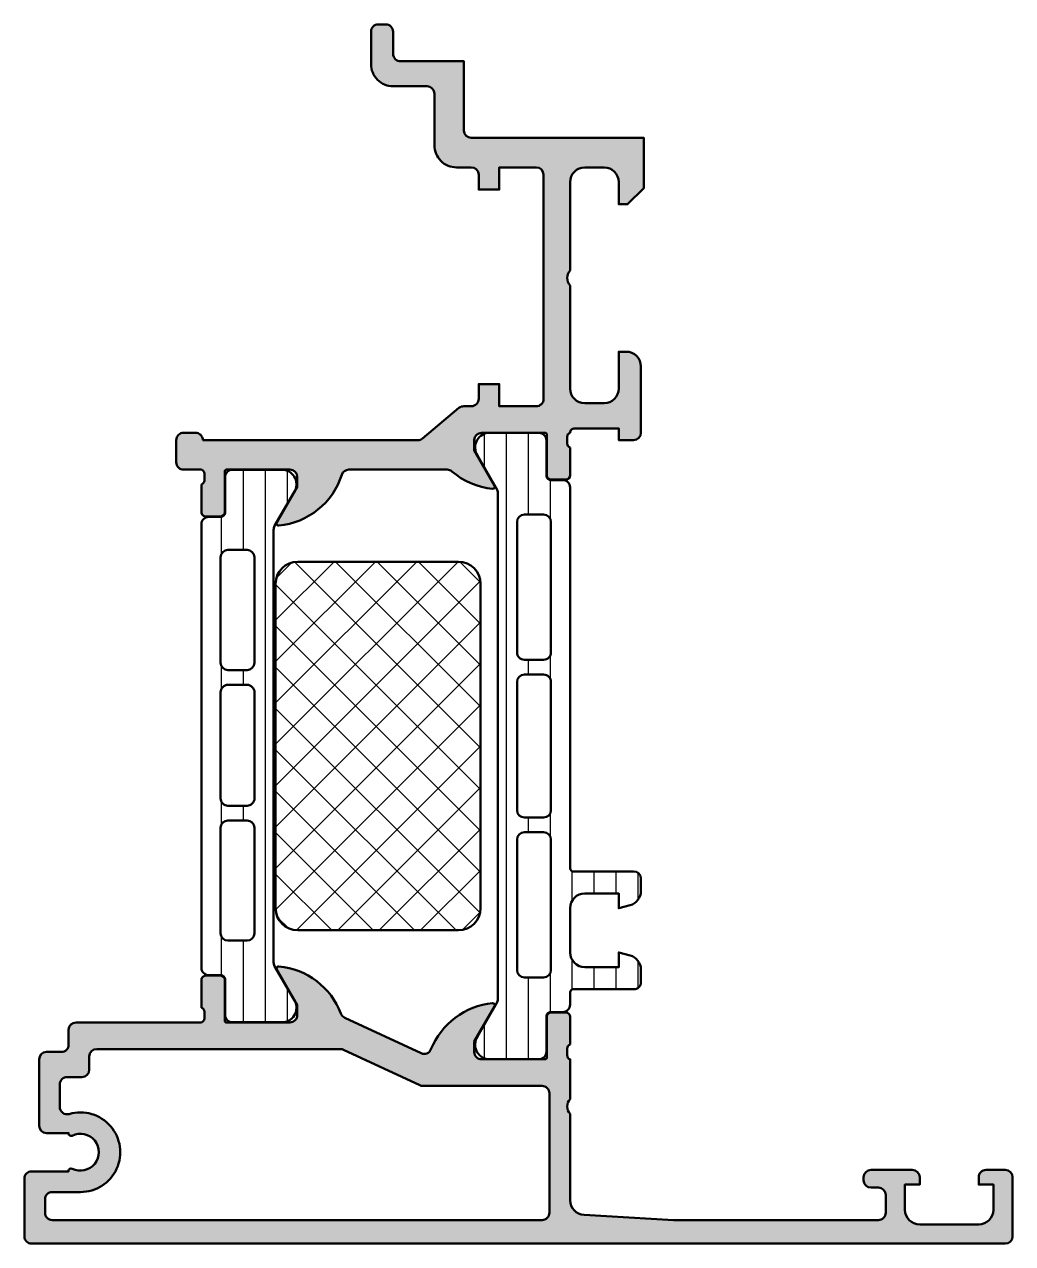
# Model space of a CAD drawing. Extents: x 0 to 67, y 0 to 82.7.
import ezdxf

# ---------------------------------------------------------------- set-up
doc = ezdxf.new("R2010")
doc.units = 0
for name, color, linetype, lineweight in [('0S-Alu contour', 7, 'Continuous', 50), ('0S-Alu hatch', 252, 'Continuous', 25), ('0S-Plastic contour', 254, 'Continuous', 50), ('0S-Plastic hatch', 253, 'Continuous', 25), ('0S-PT contour', 91, 'Continuous', 50), ('0S-PT hatch', 103, 'Continuous', 25)]:
    doc.layers.add(name, color=color, linetype=linetype, lineweight=lineweight)
pattern_1 = [(90, (0, 0), (-1.4859, 0), [])]

# ---------------------------------------------------------------- blocks, each defined once
blk = doc.blocks.new('357410__69F29B72_6707_44F7_B56D_9465101F1DC2_')
at = {"layer": '0S-Alu hatch'}
h = blk.add_hatch(color=256, dxfattribs=at)
edge = h.paths.add_edge_path()
edge.add_arc((1.499999999999549, 12.49885488013193), 0.4999999999997762, 90.0000000000259, 180)
edge.add_line((0.9999999999997735, 12.49885488013193), (1.000000000000454, 7.999999999999529))
edge.add_arc((1.499999999999771, 7.99999999999919), 0.499999999999317, 180, 269.9999999999481)
edge.add_line((1.499999999999318, 7.499999999999873), (2.999620259335415, 7.499999999999416))
edge.add_line((2.999620259335415, 7.499999999999416), (2.999620259335186, 7.46421836450143))
edge.add_arc((3.164084523805417, 7.464218364501323), 0.1644642644702308, 180, 296.6479838913181)
edge.add_ellipse((3.798482728659506, 6.200000000000314), major_axis=(-1.250000000000136, 0), ratio=1, start_angle=63.352016108747705, end_angle=296.6479838912639, ccw=False)
edge.add_arc((3.164084523805594, 4.935781635498766), 0.1644642644706334, 63.3520161087329, 180)
edge.add_line((2.99962025933496, 4.935781635498766), (2.999620259334731, 4.900000017331747))
edge.add_line((2.999620259334731, 4.900000017331747), (0.5000228205135491, 4.900114101528616))
edge.add_arc((0.4999999999995341, 4.400114102049857), 0.4999999999995342, 89.99738496172033, 180)
edge.add_line((-1e-16, 4.400114102049857), (0, 0.5000228205134221))
edge.add_arc((0.4999999994796668, 0.5000000000004283), 0.5000000000004425, 179.9973849618429, 270.0000000000638)
edge.add_line((0.4999999994802236, -1.42e-14), (66.50000000000041, -4.832e-13))
edge.add_arc((66.50000000000036, 0.4999999999993775), 0.4999999999998607, 270.0000000000065, 360)
edge.add_line((67.00000000000021, 0.4999999999993775), (66.99999999999955, 4.499999999999744))
edge.add_arc((66.5, 4.500000000000198), 0.4999999999995453, 0, 89.99999999992184)
edge.add_line((66.50000000000068, 4.999999999999744), (65.19999999999959, 4.999999999999744))
edge.add_arc((65.19999999999948, 4.500000000000099), 0.4999999999996448, 89.99999999998697, 180)
edge.add_line((64.69999999999983, 4.500000000000099), (64.69999999999959, 3.999999999999744))
edge.add_line((64.69999999999959, 3.999999999999744), (65.69999999999959, 3.999999999999743))
edge.add_line((65.69999999999959, 3.999999999999743), (65.69999999999958, 2.29999999999994))
edge.add_ellipse((64.69999999999963, 2.299999999999744), major_axis=(-0.999999999999943, 0), ratio=1, start_angle=90.00000000001222, end_angle=180, ccw=False)
edge.add_line((64.69999999999985, 1.299999999999807), (60.69999999999915, 1.299999999999698))
edge.add_ellipse((60.69999999999983, 2.299999999999244), major_axis=(-0.9999999999995461, 0), ratio=1, start_angle=0, end_angle=89.99999999996089, ccw=False)
edge.add_line((59.70000000000029, 2.299999999999247), (59.70000000000005, 3.999999999999532))
edge.add_line((59.70000000000005, 3.999999999999532), (60.6999999999996, 3.99999999999963))
edge.add_line((60.6999999999996, 3.99999999999963), (60.6999999999996, 4.49999999999963))
edge.add_arc((60.19999999999971, 4.499999999999849), 0.4999999999998935, 0, 89.99999999998779)
edge.add_line((60.19999999999981, 4.999999999999742), (57.39999999999987, 4.999999999999744))
edge.add_arc((57.40000000000008, 4.499999999999753), 0.4999999999999903, 90.00000000002362, 180)
edge.add_line((56.90000000000008, 4.499999999999753), (56.89999999999987, 4.299999999999923))
edge.add_arc((57.40000000000003, 4.299999999999855), 0.5000000000001564, 180, 269.9999999999796)
edge.add_line((57.39999999999986, 3.799999999999698), (57.89999999999963, 3.799999999999699))
edge.add_ellipse((57.89999999999942, 3.299999999999034), major_axis=(-0.5000000000006648, 0), ratio=1, start_angle=180, end_angle=269.99999999997556, ccw=False)
edge.add_line((58.40000000000008, 3.299999999999029), (58.39999999999985, 2.099999999999305))
edge.add_ellipse((57.89999999999991, 2.099999999999828), major_axis=(-0.4999999999999432, 0), ratio=1, start_angle=89.99999999996578, end_angle=180, ccw=False)
edge.add_line((57.8999999999996, 1.599999999999883), (43.99999999999705, 1.599999999999781))
edge.add_line((43.99999999999705, 1.599999999999781), (37.94295020946173, 1.946117130887486))
edge.add_ellipse((38.00000000000016, 2.944488465311615), major_axis=(-1.000000000000146, 0), ratio=1, start_angle=0, end_angle=86.72951207682178, ccw=False)
edge.add_line((37.00000000000001, 2.944488465311611), (37, 8.79999999961901))
edge.add_ellipse((37.52500000039982, 9.299999999999752), major_axis=(-0.7250000005521066, 0), ratio=1, start_angle=-43.60281897267538, end_angle=43.602818972701414, ccw=False)
edge.add_line((36.99999999999977, 9.800000000380257), (36.99999999999977, 12.49999999999906))
edge.add_ellipse((37.07896834824692, 12.76796818220607), major_axis=(-0.2793616772218706, 0), ratio=1, start_angle=-1.1645893740699762, end_angle=73.5801235805103, ccw=False)
edge.add_line((36.79966437719669, 12.77364607404976), (36.79966437719599, 13.22724007405143))
edge.add_ellipse((37.07853247283917, 13.232900733528), major_axis=(-0.2789255417371477, 0), ratio=1, start_angle=-73.57540544472249, end_angle=1.162870072786177, ccw=False)
edge.add_line((36.99966537719637, 13.50044407405104), (36.99966537719568, 15.3804550740592))
edge.add_arc((36.69966537719584, 15.38045507405989), 0.2999999999998337, 0, 89.99999999989144)
edge.add_line((36.69966537719641, 15.68045507405972), (35.71969105815378, 15.68045507405961))
edge.add_arc((35.71969105815321, 15.38045507405976), 0.2999999999998515, 89.99999999989144, 180)
edge.add_line((35.41969105815336, 15.38045507405976), (35.41969105815314, 12.62045707405943))
edge.add_ellipse((35.29969105724364, 12.62045707405956), major_axis=(-0.1200000009094992, 0), ratio=1, start_angle=88.05338239233407, end_angle=180, ccw=False)
edge.add_line((35.29561485512317, 12.50052632406377), (30.99999999999977, 12.49999999999909))
edge.add_ellipse((30.99999999999976, 12.99999999999909), major_axis=(-0.5, 0), ratio=1, start_angle=0, end_angle=90.0000000000004, ccw=False)
edge.add_line((30.49999999999977, 12.99999999999909), (30.49999999999977, 13.6999999999991))
edge.add_line((30.49999999999977, 13.6999999999991), (31.88149545762215, 16.09282032302664))
edge.add_arc((31.76188021535149, 16.16188021535078), 0.1381197846482828, 330.0000000000019, 457.702437494094)
edge.add_arc((32.2095420388012, 11.32006509418352), 5.000465915440444, 95.34922800961911, 158.1878454940753)
edge.add_ellipse((27.10287083966966, 13.36384457125108), major_axis=(-0.499999999999996, 0), ratio=1, start_angle=64.99999999999778, end_angle=158.1878454940761, ccw=False)
edge.add_line((26.89156170879929, 12.91069067773277), (21.72007566707026, 15.32219422303301))
edge.add_ellipse((21.93138479794065, 15.77534811655134), major_axis=(-0.5000000000000233, 0), ratio=1, start_angle=20.819289221719828, end_angle=64.9999999999971, ccw=False)
edge.add_arc((16.79050139666486, 13.82052898054743), 4.999999999999972, 20.81928922171844, 84.6507719903807)
edge.add_arc((17.23811978464874, 18.66188021535146), 0.1381197846482985, 82.29756250590837, 209.9999999999924)
edge.add_line((17.11850454237807, 18.59282032302732), (18.50000000000045, 16.19999999999978))
edge.add_line((18.50000000000045, 16.19999999999978), (18.50000000000045, 15.49999999999977))
edge.add_ellipse((18.00000000000046, 15.49999999999976), major_axis=(-0.4999999999999929, 0), ratio=1, start_angle=89.9999999999996, end_angle=180, ccw=False)
edge.add_line((18.00000000000045, 14.99999999999977), (13.70119006412938, 15.00000615864176))
edge.add_ellipse((13.69997431904355, 15.11999999999934), major_axis=(-0.1199999999994153, 0), ratio=1, start_angle=0, end_angle=90.58048545044471, ccw=False)
edge.add_line((13.57997431904414, 15.11999999999934), (13.57997431904254, 17.87999800000021))
edge.add_arc((13.27997431904338, 17.87999800000089), 0.299999999999164, 0, 89.99999999989178)
edge.add_line((13.27997431904395, 18.17999800000005), (12.30000000000063, 18.17999799999971))
edge.add_arc((12.3000000000004, 17.87999799999976), 0.2999999999999545, 89.99999999995693, 180)
edge.add_line((12.00000000000045, 17.87999799999976), (11.99999999999999, 15.9999869999916))
edge.add_ellipse((11.92113290435717, 15.73244365946828), major_axis=(-0.2789255417374166, 0), ratio=1, start_angle=178.8371299271536, end_angle=253.575405444735, ccw=False)
edge.add_line((12.20000100000061, 15.72678299999141), (12.2000010000006, 15.27318899999043))
edge.add_ellipse((11.92116355345789, 15.26752059199266), major_axis=(-0.2788950563270881, 0), ratio=1, start_angle=106.4198764194081, end_angle=181.1645893739749, ccw=False)
edge.add_line((12.00000000000044, 14.99999999999975), (3.499999999999769, 14.99999999999964))
edge.add_arc((3.499999999999827, 14.49999999999981), 0.4999999999998295, 90.00000000000674, 180)
edge.add_line((2.999999999999998, 14.49999999999981), (2.999999999999546, 13.49885488013159))
edge.add_ellipse((2.499999999999711, 13.49885488013176), major_axis=(-0.4999999999998348, 0), ratio=1, start_angle=89.9999999999547, end_angle=180, ccw=False)
edge.add_line((2.499999999999316, 12.99885488013192), (1.499999999999323, 12.9988548801317))
edge = h.paths.add_edge_path()
edge.add_arc((3.900000000286921, 11.79885483518672), 0.4999999999996962, 269.9999974225636, 359.9980588020262)
edge.add_line((4.399999999999649, 11.79883789503868), (4.400030532214473, 12.70001694014851))
edge.add_ellipse((4.900030531927073, 12.7), major_axis=(-0.4999999999995684, 0), ratio=1, start_angle=270.00000000002615, end_angle=359.99805880202615, ccw=False)
edge.add_line((4.900030531926844, 13.19999999999957), (21.42788536740385, 13.19999999999979))
edge.add_ellipse((21.42788536740385, 12.69999999999981), major_axis=(-0.4999999999999786, 0), ratio=1, start_angle=244.99999999999602, end_angle=269.9999999999996, ccw=False)
edge.add_line((21.63919449827422, 13.1531538935181), (26.79953820045112, 10.74684610648078))
edge.add_arc((27.01084733132149, 11.19999999999911), 0.5000000000000036, 244.9999999999982, 270.0000000000008)
edge.add_line((27.01084733132149, 10.6999999999991), (35.10000000000011, 10.69999999999907))
edge.add_ellipse((35.10000000000012, 10.19999999999906), major_axis=(-0.5, 0), ratio=1, start_angle=180, end_angle=270.00000000000165, ccw=False)
edge.add_line((35.60000000000012, 10.19999999999906), (35.5999999999999, 2.099999999999525))
edge.add_ellipse((35.10000000000001, 2.099999999999652), major_axis=(-0.499999999999885, 0), ratio=1, start_angle=89.99999999998698, end_angle=180, ccw=False)
edge.add_line((35.0999999999999, 1.599999999999767), (1.90000000000009, 1.599999999999781))
edge.add_ellipse((1.899999999999749, 2.099999999999667), major_axis=(-0.4999999999998864, 0), ratio=1, start_angle=0, end_angle=90.00000000003911, ccw=False)
edge.add_line((1.399999999999863, 2.099999999999667), (1.399999999999423, 2.999999999999722))
edge.add_ellipse((1.899999999999601, 2.999999999999722), major_axis=(-0.5000000000001777, 0), ratio=1, start_angle=269.9999999999959, end_angle=360, ccw=False)
edge.add_line((1.899999999999636, 3.4999999999999), (3.798482728659336, 3.499999999999872))
edge.add_arc((3.798482728659281, 6.200000000014792), 2.70000000001492, 270.0000000000012, 466.3065154694726)
edge.add_ellipse((2.900000000003705, 9.271274781995494), major_axis=(-0.5000000000042966, 0), ratio=1, start_angle=0, end_angle=106.3065154694747, ccw=False)
edge.add_line((2.399999999999409, 9.271274781995494), (2.400000000000091, 10.79885488014687))
edge.add_ellipse((2.899999999999772, 10.79885488014687), major_axis=(-0.4999999999996808, 0), ratio=1, start_angle=269.99999742256654, end_angle=360, ccw=False)
edge.add_line((2.900000022492122, 11.29885488014655), (3.899999977794545, 11.29885483518702))
at = {"layer": '0S-Alu contour', "color": 7}
for points in [[(17.11850454237807, 18.59282032302732), (18.50000000000045, 16.19999999999978), (18.50000000000045, 15.49999999999977)], [(12.00000000000045, 17.87999799999976), (11.99999999999999, 15.9999869999916)], [(13.27997431904395, 18.17999800000005), (12.30000000000063, 18.17999799999971)], [(13.57997431904414, 15.11999999999934), (13.57997431904254, 17.87999800000021)], [(12.20000100000061, 15.72678299999141), (12.2000010000006, 15.27318899999043)], [(30.49999999999977, 12.99999999999909), (30.49999999999977, 13.6999999999991), (31.88149545762215, 16.09282032302664)], [(12.00000000000044, 14.99999999999975), (3.499999999999769, 14.99999999999964)], [(18.00000000000045, 14.99999999999977), (13.70119006412938, 15.00000615864176)], [(26.89156170879929, 12.91069067773277), (21.72007566707026, 15.32219422303301)], [(35.41969105815336, 15.38045507405976), (35.41969105815314, 12.62045707405943)], [(36.69966537719641, 15.68045507405972), (35.71969105815378, 15.68045507405961)], [(36.99966537719637, 13.50044407405104), (36.99966537719568, 15.3804550740592)], [(2.999999999999998, 14.49999999999981), (2.999999999999546, 13.49885488013159)], [(0.9999999999997735, 12.49885488013193), (1.000000000000454, 7.999999999999529)], [(2.499999999999316, 12.99885488013192), (1.499999999999323, 12.9988548801317)], [(4.399999999999649, 11.79883789503868), (4.400030532214473, 12.70001694014851)], [(4.900030531926844, 13.19999999999957), (21.42788536740385, 13.19999999999979)], [(21.63919449827422, 13.1531538935181), (26.79953820045112, 10.74684610648078)], [(35.29561485512317, 12.50052632406377), (30.99999999999977, 12.49999999999909)], [(36.79966437719669, 12.77364607404976), (36.79966437719599, 13.22724007405143)], [(36.99999999999977, 9.800000000380257), (36.99999999999977, 12.49999999999906)], [(2.399999999999409, 9.271274781995494), (2.400000000000091, 10.79885488014687)], [(2.900000022492122, 11.29885488014655), (3.899999977794545, 11.29885483518702)], [(27.01084733132149, 10.6999999999991), (35.10000000000011, 10.69999999999907)], [(35.60000000000012, 10.19999999999906), (35.5999999999999, 2.099999999999525)], [(37.00000000000001, 2.944488465311611), (37, 8.79999999961901)], [(1.499999999999318, 7.499999999999873), (2.999620259335415, 7.499999999999416), (2.999620259335186, 7.46421836450143)], [(60.19999999999981, 4.999999999999742), (57.39999999999987, 4.999999999999744)], [(66.50000000000068, 4.999999999999744), (65.19999999999959, 4.999999999999744)], [(-1e-16, 4.400114102049857), (0, 0.5000228205134221)], [(2.99962025933496, 4.935781635498766), (2.999620259334731, 4.900000017331747), (0.5000228205135491, 4.900114101528616)], [(56.90000000000008, 4.499999999999753), (56.89999999999987, 4.299999999999923)], [(59.70000000000029, 2.299999999999247), (59.70000000000005, 3.999999999999532), (60.6999999999996, 3.99999999999963), (60.6999999999996, 4.49999999999963)], [(64.69999999999983, 4.500000000000099), (64.69999999999959, 3.999999999999744), (65.69999999999959, 3.999999999999743), (65.69999999999958, 2.29999999999994)], [(67.00000000000021, 0.4999999999993775), (66.99999999999955, 4.499999999999744)], [(1.899999999999636, 3.4999999999999), (3.798482728659336, 3.499999999999872)], [(57.39999999999986, 3.799999999999698), (57.89999999999963, 3.799999999999699)], [(1.399999999999863, 2.099999999999667), (1.399999999999423, 2.999999999999722)], [(58.40000000000008, 3.299999999999029), (58.39999999999985, 2.099999999999305)], [(57.8999999999996, 1.599999999999883), (43.99999999999705, 1.599999999999781), (37.94295020946173, 1.946117130887486)], [(35.0999999999999, 1.599999999999767), (1.90000000000009, 1.599999999999781)], [(64.69999999999985, 1.299999999999807), (60.69999999999915, 1.299999999999698)], [(0.4999999994802236, -1.42e-14), (66.50000000000041, -4.832e-13)]]:
    blk.add_lwpolyline(points, dxfattribs=at)
for centre, radius, start, end in [((17.23811978464874, 18.66188021535146), 0.1381197846482985, 82.29756250590837, 209.9999999999924), ((16.79050139666486, 13.82052898054743), 4.999999999999972, 20.81928922171844, 84.6507719903807), ((12.3000000000004, 17.87999799999976), 0.2999999999999545, 89.99999999995693, 180), ((13.27997431904338, 17.87999800000089), 0.299999999999164, 0, 89.99999999989178), ((32.2095420388012, 11.32006509418352), 5.000465915440444, 95.34922800961911, 158.1878454940753), ((31.76188021535149, 16.16188021535078), 0.1381197846482828, 330.0000000000019, 97.70243749409408), ((3.499999999999827, 14.49999999999981), 0.4999999999998295, 90.00000000000674, 180), ((35.71969105815321, 15.38045507405976), 0.2999999999998515, 89.99999999989144, 180), ((36.69966537719584, 15.38045507405989), 0.2999999999998337, 0, 89.99999999989144), ((1.499999999999549, 12.49885488013193), 0.4999999999997762, 90.0000000000259, 180), ((3.900000000286921, 11.79885483518672), 0.4999999999996962, 269.9999974225636, 359.9980588020262), ((27.01084733132149, 11.19999999999911), 0.5000000000000036, 244.9999999999982, 270.0000000000008), ((3.798482728659281, 6.200000000014792), 2.70000000001492, 270.0000000000012, 106.3065154694727), ((1.499999999999771, 7.99999999999919), 0.499999999999317, 180, 269.9999999999481), ((3.164084523805417, 7.464218364501323), 0.1644642644702308, 180, 296.6479838913181), ((3.164084523805594, 4.935781635498766), 0.1644642644706334, 63.3520161087329, 180), ((57.40000000000008, 4.499999999999753), 0.4999999999999903, 90.00000000002362, 180), ((60.19999999999971, 4.499999999999849), 0.4999999999998935, 0, 89.99999999998779), ((65.19999999999948, 4.500000000000099), 0.4999999999996448, 89.99999999998697, 180), ((66.5, 4.500000000000198), 0.4999999999995453, 0, 89.99999999992184), ((0.4999999999995341, 4.400114102049857), 0.4999999999995342, 89.99738496172033, 180), ((57.40000000000003, 4.299999999999855), 0.5000000000001564, 180, 269.9999999999796), ((0.4999999994796668, 0.5000000000004283), 0.5000000000004425, 179.9973849618429, 270.0000000000638), ((66.50000000000036, 0.4999999999993775), 0.4999999999998607, 270.0000000000065, 0)]:
    blk.add_arc(centre, radius, start, end, dxfattribs=at)
at = {"layer": '0S-Alu contour', "color": 7, "extrusion": (0, 0, -1)}
for centre, radius, start, end in [((-11.92113290435717, 15.73244365946828), 0.2789255417374166, 106.424594555265, 181.1628700728464), ((-11.92116355345789, 15.26752059199266), 0.2788950563270881, 178.8354106260251, 253.5801235805919), ((-13.69997431904355, 15.11999999999934), 0.1199999999994153, 269.4195145495553, 0), ((-18.00000000000046, 15.49999999999976), 0.4999999999999929, 180, 270.0000000000004), ((-21.93138479794065, 15.77534811655134), 0.5000000000000233, 295.0000000000029, 339.1807107782802), ((-2.499999999999711, 13.49885488013176), 0.4999999999998348, 180, 270.0000000000454), ((-37.07853247283917, 13.232900733528), 0.2789255417371477, 358.8371299272138, 73.57540544472253), ((-4.900030531927073, 12.7), 0.4999999999995684, 0.0019411979738599, 89.99999999997382), ((-21.42788536740385, 12.69999999999981), 0.4999999999999786, 90.0000000000004, 115.000000000004), ((-27.10287083966966, 13.36384457125108), 0.499999999999996, 201.8121545059239, 295.0000000000022), ((-30.99999999999976, 12.99999999999909), 0.5, 269.9999999999996, 0), ((-35.29969105724364, 12.62045707405956), 0.1200000009094992, 180, 271.9466176076659), ((-37.07896834824692, 12.76796818220607), 0.2793616772218706, 286.4198764194897, 1.164589374070008), ((-2.899999999999772, 10.79885488014687), 0.4999999999996808, 0, 90.00000257743346), ((-35.10000000000012, 10.19999999999906), 0.5, 89.99999999999837, 180), ((-2.900000000003705, 9.271274781995494), 0.5000000000042966, 253.6934845305253, 0), ((-37.52500000039982, 9.299999999999752), 0.7250000005521066, 316.3971810272986, 43.60281897267536), ((-3.798482728659506, 6.200000000000314), 1.250000000000136, 63.35201610873609, 296.6479838912523), ((-1.899999999999601, 2.999999999999722), 0.5000000000001777, 0, 90.00000000000406), ((-57.89999999999942, 3.299999999999034), 0.5000000000006648, 90.00000000002441, 180), ((-38.00000000000016, 2.944488465311615), 1.000000000000146, 273.2704879231782, 0), ((-1.899999999999749, 2.099999999999667), 0.4999999999998864, 269.9999999999609, 0), ((-35.10000000000001, 2.099999999999652), 0.499999999999885, 180, 270.000000000013), ((-57.89999999999991, 2.099999999999828), 0.4999999999999432, 180, 270.0000000000342), ((-60.69999999999983, 2.299999999999244), 0.9999999999995461, 270.0000000000391, 0), ((-64.69999999999963, 2.299999999999744), 0.999999999999943, 180, 269.9999999999878)]:
    blk.add_arc(centre, radius, start, end, dxfattribs=at)
blk = doc.blocks.new('358950__7DC66656_68AD_493C_BCF0_E142B38CA805_')
at = {"layer": '0S-PT hatch'}
h = blk.add_hatch(dxfattribs=at)
h.set_pattern_fill('ANSI37', color=256, scale=0.625, angle=90, style=0)
h.set_pattern_definition([(135, (0, 0), (-1.403165018917055, -1.403165018917055), []), (225, (0, 0), (1.403165018917055, -1.403165018917055), [])])
edge = h.paths.add_edge_path()
edge.add_line((30.92906487076001, 44.75123414928167), (30.92906487076001, 22.75123414928167))
edge.add_ellipse((29.42905992688018, 22.75123909316152), major_axis=(-1.50000494388798, 0), ratio=1, start_angle=90.0001888416769, end_angle=179.9998111576984, ccw=False)
edge.add_line((29.42906487076001, 21.25123414928169), (18.52903244583325, 21.25123414928167))
edge.add_ellipse((18.52903612642103, 22.75123782986896), major_axis=(-1.500003680591806, 0), ratio=1, start_angle=0.00014059036482194642, end_angle=89.99985941224782, ccw=False)
edge.add_line((17.02903244583374, 22.75123414928066), (17.02903244583374, 44.75123414928167))
edge.add_ellipse((18.52903296323207, 44.75123363188336), major_axis=(-1.500000517398416, 0), ratio=1, start_angle=270.00001976317236, end_angle=359.999980233711, ccw=False)
edge.add_line((18.52903244583325, 46.25123414928168), (29.42906487076001, 46.25123414928167))
edge.add_ellipse((29.42906309026945, 44.7512323687911), major_axis=(-1.50000178049162, 0), ratio=1, start_angle=180.0000680184912, end_angle=269.9999319903509, ccw=False)
at = {"layer": '0S-PT contour', "color": 7}
for points in [[(18.52903244583325, 46.25123414928168), (29.42906487076001, 46.25123414928167)], [(17.02903244583374, 22.75123414928066), (17.02903244583374, 44.75123414928167)], [(30.92906487076001, 44.75123414928167), (30.92906487076001, 22.75123414928167)], [(29.42906487076001, 21.25123414928169), (18.52903244583325, 21.25123414928167)]]:
    blk.add_lwpolyline(points, dxfattribs=at)
at = {"layer": '0S-PT contour', "color": 7, "extrusion": (0, 0, -1)}
for centre, radius, start, end in [((-18.52903296323207, 44.75123363188336), 1.500000517398416, 1.97662889618e-05, 89.99998023682765), ((-29.42906309026945, 44.7512323687911), 1.50000178049162, 90.00006800964913, 179.9999319815088), ((-18.52903612642103, 22.75123782986896), 1.500003680591806, 270.0001405877522, 359.9998594096352), ((-29.42905992688018, 22.75123909316152), 1.50000494388798, 180.0001888423017, 269.9998111583231)]:
    blk.add_arc(centre, radius, start, end, dxfattribs=at)
blk = doc.blocks.new('284027__0E7C1AA2_9661_4B31_A3AD_25A3E8AFE642___9018FBB4_DCEC_4E87_9295_8E8C757F0D72_')
at = {"layer": '0S-Plastic hatch'}
h = blk.add_hatch(dxfattribs=at)
h.set_pattern_fill('ANSI31', color=256, scale=0.4680000000000001, angle=45, style=0)
h.set_pattern_definition(pattern_1)
edge = h.paths.add_edge_path()
edge.add_line((37.00000000023794, 51.2926084099033), (37.000022921558, 25.45125658823295))
edge.add_arc((37.20416178718004, 25.455375387072), 0.2041804127758777, 181.1558689437332, 269.5149389343144)
edge.add_line((37.20243323428489, 25.25120229122875), (41.30243323427305, 25.25120229122875))
edge.add_ellipse((41.30243323427304, 24.75120229122881), major_axis=(-0.4999999999999467, 0), ratio=1, start_angle=180, end_angle=269.9999999999992, ccw=False)
edge.add_line((41.80243323427299, 24.7512022912288), (41.80243323427299, 23.92045306784116))
edge.add_ellipse((40.80243323427291, 23.92045306784117), major_axis=(-1.000000000000078, 0), ratio=1, start_angle=104.999999999066, end_angle=180, ccw=False)
edge.add_line((41.0612522793597, 22.95452724154781), (40.30243323427304, 22.75120229122875))
edge.add_line((40.30243323427304, 22.75120229122875), (40.30243323427305, 23.75120229122876))
edge.add_line((40.30243323427305, 23.75120229122876), (38.00243323428464, 23.75120229122875))
edge.add_arc((38.00414226812572, 22.74707631855116), 1.004127427074075, 90.09751797508503, 179.7701403215033)
edge.add_line((37.00002292155801, 22.75110467439849), (37.00002292155801, 19.75122632025476))
edge.add_arc((38.00414248000591, 19.75532877543039), 1.00412793895802, 180.2340877213064, 269.9024699847437)
edge.add_line((38.00243323428583, 18.75120229122875), (40.30243323427304, 18.75120229122875))
edge.add_line((40.30243323427304, 18.75120229122875), (40.30243323427316, 19.75120229122869))
edge.add_line((40.30243323427316, 19.75120229122869), (41.06125227939551, 19.54787734086997))
edge.add_ellipse((40.80243323427313, 18.58195151458678), major_axis=(-0.9999999999994615, 0), ratio=1, start_angle=180, end_angle=254.9999999988138, ccw=False)
edge.add_line((41.80243323427259, 18.58195151458678), (41.80243323427304, 17.75120229122903))
edge.add_ellipse((41.30243323427304, 17.75120229122874), major_axis=(-0.4999999999999929, 0), ratio=1, start_angle=89.9999999999992, end_angle=180, ccw=False)
edge.add_line((41.30243323427303, 17.25120229122875), (37.20243323428468, 17.25120229122875))
edge.add_arc((37.20243323428468, 17.05120229122876), 0.1999999999999886, 90, 180)
edge.add_line((37.0024332342847, 17.05120229122876), (37.00111268929475, 16.21013004610141))
edge.add_ellipse((36.50111536862897, 16.21010925689817), major_axis=(-0.4999973210979774, 0), ratio=1, start_angle=90.00202407690819, end_angle=180.0023822800019, ccw=False)
edge.add_line((36.50113303193751, 15.71011193611219), (35.69079973539075, 15.71008330962971))
edge.add_arc((35.6908103334327, 15.41008330981691), 0.2999999999999963, 90.00202407691583, 180.010000035117)
edge.add_line((35.39081033800199, 15.41003094975575), (35.39122921384228, 13.01007407425982))
edge.add_ellipse((34.89123323682727, 13.0100533243742), major_axis=(-0.4999959774455725, 0), ratio=1, start_angle=90.00208723675149, end_angle=180.0023777809109, ccw=False)
edge.add_line((34.89125145125752, 12.5100573472604), (31.41470721164118, 12.50993069970388))
edge.add_ellipse((31.5569820085554, 13.4997539283803), major_axis=(-0.9999960709244797, 0), ratio=1, start_angle=-32.724940801958894, end_angle=81.82046724598672, ccw=False)
edge.add_line((30.71570977789666, 14.04035838247486), (32.03409677568368, 16.3240629837299))
edge.add_arc((31.60107500404301, 16.57404727380665), 0.5000000000000047, 330.0020786985412, 360.0018117434856)
edge.add_line((32.10107500379304, 16.57406308425116), (32.09998869139983, 50.92833079431193))
edge.add_arc((31.59998869164975, 50.92831498386867), 0.5000000000000511, 0.0018117430833341, 30.00207189723085)
edge.add_line((32.0329923529018, 51.17833064206307), (30.71443992344542, 53.46193973131239))
edge.add_ellipse((31.55567298966563, 54.00260512706297), major_axis=(-0.9999960709244774, 0), ratio=1, start_angle=-81.81631665021479, end_angle=32.7290913977306, ccw=False)
edge.add_line((31.41332648878386, 54.99241804653367), (34.88987052002936, 54.99254469409655))
edge.add_ellipse((34.8898887344596, 54.49254871698273), major_axis=(-0.4999959774455875, 0), ratio=1, start_angle=179.9941505605964, end_angle=270.00208723674984, ccw=False)
edge.add_line((35.38988470929952, 54.492497671405), (35.3896396924517, 52.09260728859734))
edge.add_arc((35.68963969088823, 52.09257666045132), 0.299999999999995, 179.9941504549235, 270.0020240769159)
edge.add_line((35.68965028893018, 51.79257666063852), (36.49998501583147, 51.79260528718652))
edge.add_ellipse((36.50000267914014, 51.29260796640052), major_axis=(-0.4999973210979879, 0), ratio=1, start_angle=180.0000508192582, end_angle=270.0020240769237, ccw=False)
edge = h.paths.add_edge_path()
edge.add_line((35.70055130142633, 40.10119604774752), (35.70055130142633, 48.95118994053619))
edge.add_arc((35.2005512993387, 48.9511899405362), 0.5000000020876314, 0, 90)
edge.add_line((35.2005512993387, 49.45118994262383), (33.90053698081171, 49.45118994236242))
edge.add_arc((33.90053698091735, 48.95119358170581), 0.4999963606566098, 90.00000001210513, 180)
edge.add_line((33.40054062026073, 48.95119358170581), (33.40054062026074, 40.10119240650811))
edge.add_arc((33.90053698091725, 40.10119240650811), 0.4999963606565033, 180, 270.0000000000008)
edge.add_line((33.90053698091725, 39.60119604585162), (35.2005347265867, 39.60119604586487))
edge.add_arc((35.20055129926902, 40.10119604774752), 0.5000000021573078, 269.9981009105044, 360)
edge = h.paths.add_edge_path()
edge.add_line((33.40054062026359, 38.10119604656851), (33.4005406202636, 29.40118994304763))
edge.add_arc((33.90054062026359, 29.40118994304763), 0.4999999999999929, 180, 270)
edge.add_line((33.90054062026359, 28.90118994304764), (35.20055130141594, 28.90118994304764))
edge.add_arc((35.20055130141594, 29.40118994304764), 0.5, 270, 360)
edge.add_line((35.70055130141594, 29.40118994304764), (35.70055130141596, 38.10119604656332))
edge.add_arc((35.20055130141596, 38.10119604656332), 0.5000000000000071, 0, 90.00000000000081)
edge.add_line((35.20055130141595, 38.60119604656333), (33.90054062026361, 38.60119604656332))
edge.add_arc((33.90054062026361, 38.1011960465633), 0.5000000000000142, 90, 180)
edge = h.paths.add_edge_path()
edge.add_line((35.70055130141594, 18.55118078777944), (35.70055130141593, 27.40118994123468))
edge.add_arc((35.20055129932831, 27.40118994123469), 0.5000000020876172, 0, 89.9999999994154)
edge.add_line((35.20055129933342, 27.9011899433223), (33.90053698090692, 27.90118994306089))
edge.add_arc((33.90053698090692, 27.40119358240432), 0.4999963606565672, 90, 180)
edge.add_line((33.40054062025036, 27.40119358240432), (33.4005406202636, 18.55121130535237))
edge.add_arc((33.90055587905266, 18.55121130535237), 0.500015258789052, 180, 270)
edge.add_line((33.90055587905266, 18.05119604656332), (35.20056656020501, 18.05119604656331))
edge.add_arc((35.200566560205, 18.55118078777425), 0.4999847412109375, 270.0000000000008, 360)
at = {"layer": '0S-Alu contour', "color": 7}
for points in [[(33.40054062026073, 48.95119358170581), (33.40054062026074, 40.10119240650811)], [(35.2005512993387, 49.45118994262383), (33.90053698081171, 49.45118994236242)], [(35.70055130142633, 40.10119604774752), (35.70055130142633, 48.95118994053619)], [(33.90053698091725, 39.60119604585162), (35.2005347265867, 39.60119604586487)], [(33.40054062026359, 38.10119604656851), (33.4005406202636, 29.40118994304763)], [(35.20055130141595, 38.60119604656333), (33.90054062026361, 38.60119604656332)], [(35.70055130141594, 29.40118994304764), (35.70055130141596, 38.10119604656332)], [(33.90054062026359, 28.90118994304764), (35.20055130141594, 28.90118994304764)], [(33.40054062025036, 27.40119358240432), (33.4005406202636, 18.55121130535237)], [(35.20055129933342, 27.9011899433223), (33.90053698090692, 27.90118994306089)], [(35.70055130141594, 18.55118078777944), (35.70055130141593, 27.40118994123468)], [(33.90055587905266, 18.05119604656332), (35.20056656020501, 18.05119604656331)]]:
    blk.add_lwpolyline(points, dxfattribs=at)
for centre, radius, start, end in [((33.90053698091735, 48.95119358170581), 0.4999963606566098, 90.00000001210513, 180), ((35.2005512993387, 48.9511899405362), 0.5000000020876314, 0, 90), ((33.90053698091725, 40.10119240650811), 0.4999963606565033, 180, 270.0000000000008), ((35.20055129926902, 40.10119604774752), 0.5000000021573078, 269.9981009105044, 0), ((33.90054062026361, 38.1011960465633), 0.5000000000000142, 90, 180), ((35.20055130141596, 38.10119604656332), 0.5000000000000071, 0, 90.00000000000081), ((33.90054062026359, 29.40118994304763), 0.4999999999999929, 180, 270), ((35.20055130141594, 29.40118994304764), 0.5, 270, 0), ((33.90053698090692, 27.40119358240432), 0.4999963606565672, 90, 180), ((35.20055129932831, 27.40118994123469), 0.5000000020876172, 0, 89.9999999994154), ((33.90055587905266, 18.55121130535237), 0.500015258789052, 180, 270), ((35.200566560205, 18.55118078777425), 0.4999847412109375, 270.0000000000008, 0)]:
    blk.add_arc(centre, radius, start, end, dxfattribs=at)
at = {"layer": '0S-Plastic contour', "color": 7}
for points in [[(31.41332648878386, 54.99241804653367), (34.88987052002936, 54.99254469409655)], [(35.38988470929952, 54.492497671405), (35.3896396924517, 52.09260728859734)], [(32.0329923529018, 51.17833064206307), (30.71443992344542, 53.46193973131239)], [(35.68965028893018, 51.79257666063852), (36.49998501583147, 51.79260528718652)], [(37.00000000023794, 51.2926084099033), (37.000022921558, 25.45125658823295)], [(32.10107500379304, 16.57406308425116), (32.09998869139983, 50.92833079431193)], [(37.20243323428489, 25.25120229122875), (41.30243323427305, 25.25120229122875)], [(41.80243323427299, 24.7512022912288), (41.80243323427299, 23.92045306784116)], [(41.0612522793597, 22.95452724154781), (40.30243323427304, 22.75120229122875), (40.30243323427305, 23.75120229122876), (38.00243323428464, 23.75120229122875)], [(37.00002292155801, 22.75110467439849), (37.00002292155801, 19.75122632025476)], [(38.00243323428583, 18.75120229122875), (40.30243323427304, 18.75120229122875), (40.30243323427316, 19.75120229122869), (41.06125227939551, 19.54787734086997)], [(41.80243323427259, 18.58195151458678), (41.80243323427304, 17.75120229122903)], [(37.0024332342847, 17.05120229122876), (37.00111268929475, 16.21013004610141)], [(41.30243323427303, 17.25120229122875), (37.20243323428468, 17.25120229122875)], [(30.71570977789666, 14.04035838247486), (32.03409677568368, 16.3240629837299)], [(35.39081033800199, 15.41003094975575), (35.39122921384228, 13.01007407425982)], [(36.50113303193751, 15.71011193611219), (35.69079973539075, 15.71008330962971)], [(34.89125145125752, 12.5100573472604), (31.41470721164118, 12.50993069970388)]]:
    blk.add_lwpolyline(points, dxfattribs=at)
at = {"layer": '0S-Plastic contour', "color": 7, "extrusion": (0, 0, -1)}
for centre, radius, start, end in [((-31.55567298966563, 54.00260512706297), 0.9999960709244774, 327.2709086022694, 81.81631665021486), ((-34.8898887344596, 54.49254871698273), 0.4999959774455876, 89.99791276325018, 180.0058494394036), ((-36.50000267914014, 51.29260796640052), 0.4999973210979879, 89.99797592307631, 179.9999491807418), ((-41.30243323427304, 24.75120229122881), 0.4999999999999467, 90.00000000000081, 180), ((-40.80243323427291, 23.92045306784117), 1.000000000000078, 180, 255.000000000934), ((-40.80243323427313, 18.58195151458678), 0.9999999999994615, 105.0000000011862, 180), ((-41.30243323427304, 17.75120229122874), 0.4999999999999929, 180, 270.0000000000008), ((-36.50111536862897, 16.21010925689817), 0.4999973210979775, 179.9976177199981, 269.9979759230918), ((-31.5569820085554, 13.4997539283803), 0.9999960709244797, 278.1795327540133, 32.72494080195887), ((-34.89123323682727, 13.0100533243742), 0.4999959774455726, 179.9976222190891, 269.9979127632485)]:
    blk.add_arc(centre, radius, start, end, dxfattribs=at)
at = {"layer": '0S-Plastic contour', "color": 7}
for centre, radius, start, end in [((35.68963969088823, 52.09257666045132), 0.299999999999995, 179.9941504549235, 270.0020240769159), ((31.59998869164975, 50.92831498386867), 0.5000000000000511, 0.0018117430833341, 30.00207189723085), ((37.20416178718004, 25.455375387072), 0.2041804127758777, 181.1558689437332, 269.5149389343144), ((38.00414226812572, 22.74707631855116), 1.004127427074075, 90.09751797508503, 179.7701403215033), ((38.00414248000591, 19.75532877543039), 1.00412793895802, 180.2340877213064, 269.9024699847437), ((31.60107500404301, 16.57404727380665), 0.5000000000000047, 330.0020786985412, 0.00181174348567), ((37.20243323428468, 17.05120229122876), 0.1999999999999886, 90, 180), ((35.6908103334327, 15.41008330981691), 0.2999999999999963, 90.00202407691583, 180.010000035117)]:
    blk.add_arc(centre, radius, start, end, dxfattribs=at)
blk = doc.blocks.new('284027__70D898AD_0743_4A05_9999_1F7EA131FB04___64D4B17F_8FC2_4A7B_BA8F_FAB704AD06CD_')
at = {"layer": '0S-Plastic hatch'}
h = blk.add_hatch(dxfattribs=at)
h.set_pattern_fill('ANSI31', color=256, scale=0.4680000000000001, angle=45, style=0)
h.set_pattern_definition(pattern_1)
edge = h.paths.add_edge_path()
edge.add_line((12.00000000000045, 48.79247129856358), (12.00000000000045, 18.70999699999975))
edge.add_arc((12.49999732109125, 18.70999432109056), 0.4999973210979799, 179.999693017615, 270.0003069820259)
edge.add_line((12.50000000000044, 18.20999699999975), (13.31033133333378, 18.20999699999975))
edge.add_ellipse((13.31033133333378, 17.90999699999975), major_axis=(-0.3000000000000007, 0), ratio=1, start_angle=180, end_angle=270, ccw=False)
edge.add_line((13.61033133333378, 17.90999699999975), (13.60999938293676, 15.50999861706344))
edge.add_arc((14.10999536037537, 15.50999597743837), 0.4999959774455828, 179.9996975182267, 270.0003024811861)
edge.add_line((14.10999800000045, 15.00999999999975), (17.58653949809992, 15.00999999999975))
edge.add_arc((17.44422884910857, 15.9998180747226), 0.9999960709244758, 278.1816080518995, 392.7270160998405)
edge.add_line((18.28548149809992, 16.54045299999975), (16.96701178361331, 18.82410984675002))
edge.add_ellipse((17.40002450034361, 19.07410982104956), major_axis=(-0.4999999999999324, 0), ratio=1, start_angle=-5.991033771124421e-05, end_angle=29.999996599347185, ccw=False)
edge.add_line((16.90002450034396, 19.0741103438659), (16.90002450034396, 48.42835900028245))
edge.add_ellipse((17.40002450034371, 48.42835847751377), major_axis=(-0.5000000000000281, 0), ratio=1, start_angle=330.0000034006555, end_angle=359.9999401018306, ccw=False)
edge.add_line((16.96701178361331, 48.67835845181334), (18.28548149809992, 50.9620152985636))
edge.add_arc((17.44422884910857, 51.50265022384075), 0.9999960709244655, 327.2729839001595, 441.8183919481009)
edge.add_line((17.58653949809992, 52.49246829856359), (14.10999800000044, 52.49246829856359))
edge.add_arc((14.10999536037537, 51.99247232112497), 0.4999959774455775, 89.99969751881433, 180.0003024817733)
edge.add_line((13.60999938293676, 51.99246968149478), (13.61033133333378, 49.59247129856359))
edge.add_ellipse((13.31033133333378, 49.59247129856359), major_axis=(-0.3000000000000043, 0), ratio=1, start_angle=90, end_angle=180, ccw=False)
edge.add_line((13.31033133333378, 49.29247129856359), (12.50000000000045, 49.29247129856358))
edge.add_arc((12.49999732109125, 48.79247397747278), 0.4999973210979797, 89.99969301797381, 180.0003069823849)
edge = h.paths.add_edge_path()
edge.add_line((13.30000495910689, 39.40082702636695), (13.30000495910689, 46.55085144042945))
edge.add_ellipse((13.80001728385528, 46.55083911629001), major_axis=(-0.5000123249002697, 0), ratio=1, start_angle=270.00316076264977, end_angle=359.99858779257676, ccw=False)
edge.add_line((13.79998970031783, 47.05085144042945), (15.09999847412154, 47.05085144042945))
edge.add_ellipse((15.09995491469023, 46.55080788099815), major_axis=(-0.5000435613285635, 0), ratio=1, start_angle=180.0049911083805, end_angle=269.9950088916888, ccw=False)
edge.add_line((15.59999847412154, 46.55085144043005), (15.6000137329106, 39.40082702636633))
edge.add_ellipse((15.0999701734793, 39.40087058579825), major_axis=(-0.5000435613285599, 0), ratio=1, start_angle=90.00499110831078, end_angle=179.9950088916196, ccw=False)
edge.add_line((15.1000137329106, 38.90082702636694), (13.80000495910689, 38.90082702636695))
edge.add_ellipse((13.80004851853819, 39.40087058579825), major_axis=(-0.5000435613285641, 0), ratio=1, start_angle=0.004991108380522746, end_angle=89.99500889168883, ccw=False)
edge = h.paths.add_edge_path()
edge.add_line((15.6000137329106, 37.40082702636694), (15.6000137329106, 30.20085334777808))
edge.add_ellipse((15.10006450684479, 30.20080257384389), major_axis=(-0.4999492286440648, 0), ratio=1, start_angle=89.99418114485098, end_angle=180.0058188551887, ccw=False)
edge.add_line((15.1000137329106, 29.70085334777808), (13.80000495910689, 29.70085334777808))
edge.add_ellipse((13.7999541851727, 30.20080257384389), major_axis=(-0.4999492286440654, 0), ratio=1, start_angle=-0.005818855251277455, end_angle=90.00581885514902, ccw=False)
edge.add_line((13.30000495910689, 30.20085334777843), (13.30000495910689, 37.40082702636694))
edge.add_ellipse((13.7999541851727, 37.40087780030113), major_axis=(-0.4999492286440736, 0), ratio=1, start_angle=-90.00581885514828, end_angle=0.005818855188692851, ccw=False)
edge.add_line((13.80000495910689, 37.90082702636695), (15.1000137329106, 37.90082702636695))
edge.add_ellipse((15.10006450684479, 37.40087780030113), major_axis=(-0.4999492286440643, 0), ratio=1, start_angle=179.9941811448115, end_angle=270.005818855149, ccw=False)
edge = h.paths.add_edge_path()
edge.add_line((13.30000495910689, 21.0508275032041), (13.30000495910689, 28.20085334777808))
edge.add_ellipse((13.80004851853819, 28.20080978834677), major_axis=(-0.5000435613285635, 0), ratio=1, start_angle=270.0049911083112, end_angle=359.9950088916195, ccw=False)
edge.add_line((13.80000495910689, 28.70085334777808), (15.1000137329106, 28.70085334777808))
edge.add_ellipse((15.0999701734793, 28.20080978834677), major_axis=(-0.5000435613285635, 0), ratio=1, start_angle=180.0049911083805, end_angle=269.9950088916888, ccw=False)
edge.add_line((15.6000137329106, 28.20085334777868), (15.6000137329106, 21.05082750320349))
edge.add_ellipse((15.0999701734793, 21.0508710626354), major_axis=(-0.5000435613285616, 0), ratio=1, start_angle=90.004991108311, end_angle=179.9950088916196, ccw=False)
edge.add_line((15.1000137329106, 20.5508275032041), (13.80000495910689, 20.5508275032041))
edge.add_ellipse((13.80004851853819, 21.05087106263541), major_axis=(-0.5000435613285628, 0), ratio=1, start_angle=0.004991108380522746, end_angle=89.995008891689, ccw=False)
at = {"layer": '0S-Alu contour', "color": 7}
for points in [[(13.30000495910689, 39.40082702636695), (13.30000495910689, 46.55085144042945)], [(13.79998970031783, 47.05085144042945), (15.09999847412154, 47.05085144042945)], [(15.59999847412154, 46.55085144043005), (15.6000137329106, 39.40082702636633)], [(15.1000137329106, 38.90082702636694), (13.80000495910689, 38.90082702636695)], [(13.30000495910689, 30.20085334777843), (13.30000495910689, 37.40082702636694)], [(13.80000495910689, 37.90082702636695), (15.1000137329106, 37.90082702636695)], [(15.6000137329106, 37.40082702636694), (15.6000137329106, 30.20085334777808)], [(15.1000137329106, 29.70085334777808), (13.80000495910689, 29.70085334777808)], [(13.30000495910689, 21.0508275032041), (13.30000495910689, 28.20085334777808)], [(13.80000495910689, 28.70085334777808), (15.1000137329106, 28.70085334777808)], [(15.6000137329106, 28.20085334777868), (15.6000137329106, 21.05082750320349)], [(15.1000137329106, 20.5508275032041), (13.80000495910689, 20.5508275032041)]]:
    blk.add_lwpolyline(points, dxfattribs=at)
at = {"layer": '0S-Alu contour', "color": 7, "extrusion": (0, 0, -1)}
for centre, radius, start, end in [((-13.80001728385528, 46.55083911629001), 0.5000123249002697, 0.0014122074232716, 89.99683923735024), ((-15.09995491469023, 46.55080788099815), 0.5000435613285635, 90.00499110831119, 179.9950088916195), ((-13.80004851853819, 39.40087058579825), 0.5000435613285641, 270.0049911083112, 359.9950088916195), ((-15.0999701734793, 39.40087058579825), 0.5000435613285599, 180.0049911083805, 269.9950088916892), ((-13.7999541851727, 37.40087780030113), 0.4999492286440736, 359.9941811448113, 90.0058188551484), ((-15.10006450684479, 37.40087780030113), 0.4999492286440643, 89.994181144851, 180.0058188551886), ((-13.7999541851727, 30.20080257384389), 0.4999492286440654, 269.994181144851, 0.0058188552513184), ((-15.10006450684479, 30.20080257384389), 0.4999492286440648, 179.9941811448113, 270.005818855149), ((-13.80004851853819, 28.20080978834677), 0.5000435613285635, 0.0049911083804904, 89.99500889168881), ((-15.0999701734793, 28.20080978834677), 0.5000435613285635, 90.00499110831119, 179.9950088916195), ((-13.80004851853819, 21.05087106263541), 0.5000435613285628, 270.004991108311, 359.9950088916195), ((-15.0999701734793, 21.0508710626354), 0.5000435613285616, 180.0049911083805, 269.995008891689)]:
    blk.add_arc(centre, radius, start, end, dxfattribs=at)
at = {"layer": '0S-Plastic contour', "color": 7}
for points in [[(17.58653949809992, 52.49246829856359), (14.10999800000044, 52.49246829856359)], [(13.60999938293676, 51.99246968149478), (13.61033133333378, 49.59247129856359)], [(16.96701178361331, 48.67835845181334), (18.28548149809992, 50.9620152985636)], [(13.31033133333378, 49.29247129856359), (12.50000000000045, 49.29247129856358)], [(12.00000000000045, 48.79247129856358), (12.00000000000045, 18.70999699999975)], [(16.90002450034396, 19.0741103438659), (16.90002450034396, 48.42835900028245)], [(12.50000000000044, 18.20999699999975), (13.31033133333378, 18.20999699999975)], [(18.28548149809992, 16.54045299999975), (16.96701178361331, 18.82410984675002)], [(13.61033133333378, 17.90999699999975), (13.60999938293676, 15.50999861706344)], [(14.10999800000045, 15.00999999999975), (17.58653949809992, 15.00999999999975)]]:
    blk.add_lwpolyline(points, dxfattribs=at)
for centre, radius, start, end in [((14.10999536037537, 51.99247232112497), 0.4999959774455775, 89.99969751881433, 180.0003024817733), ((17.44422884910857, 51.50265022384075), 0.9999960709244655, 327.2729839001595, 81.81839194810091), ((12.49999732109125, 48.79247397747278), 0.4999973210979797, 89.99969301797381, 180.0003069823849), ((12.49999732109125, 18.70999432109056), 0.4999973210979799, 179.999693017615, 270.0003069820259), ((17.44422884910857, 15.9998180747226), 0.9999960709244758, 278.1816080518995, 32.72701609984053), ((14.10999536037537, 15.50999597743837), 0.4999959774455828, 179.9996975182267, 270.0003024811861)]:
    blk.add_arc(centre, radius, start, end, dxfattribs=at)
at = {"layer": '0S-Plastic contour', "color": 7, "extrusion": (0, 0, -1)}
for centre, radius, start, end in [((-13.31033133333378, 49.59247129856359), 0.3000000000000043, 180, 270), ((-17.40002450034371, 48.42835847751377), 0.5000000000000281, 5.98981694121e-05, 29.99999659934454), ((-17.40002450034361, 19.07410982104956), 0.4999999999999324, 330.0000034006528, 5.99103376539e-05), ((-13.31033133333378, 17.90999699999975), 0.3000000000000007, 90, 180)]:
    blk.add_arc(centre, radius, start, end, dxfattribs=at)
blk = doc.blocks.new('357400__1022C676_0E45_49B6_8FBB_B2E9E30FCA11_')
at = {"layer": '0S-Alu hatch'}
h = blk.add_hatch(color=256, dxfattribs=at)
edge = h.paths.add_edge_path()
edge.add_arc((24.99896811045356, 79.99951933197282), 1.499119047755276, 179.9664662244075, 270.0336794865094)
edge.add_line((24.99984931945824, 78.50040054321278), (27.29998970031784, 78.50000381469715))
edge.add_ellipse((27.29998759343247, 78.00000170763282), major_axis=(-0.5000021070687718, 0), ratio=1, start_angle=180.0015528417616, end_angle=269.9997585697384, ccw=False)
edge.add_line((27.79998970031761, 78.00001525879065), (27.79998970031693, 74.49999999999943))
edge.add_arc((29.29997534671708, 74.49998564640003), 1.499985646468824, 179.9994517277296, 270.0005482724007)
edge.add_line((29.29998970031761, 72.99999999999989), (30.29998970031761, 73.00001525878895))
edge.add_ellipse((30.29997978477438, 72.50000534334215), major_axis=(-0.5000099155451121, 0), ratio=1, start_angle=179.9998248348583, end_angle=269.9988637849741, ccw=False)
edge.add_line((30.79998970031716, 72.50000381470761), (30.79998970031693, 71.50000381469704))
edge.add_line((30.79998970031693, 71.50000381469704), (32.20001220703102, 71.50001525878906))
edge.add_line((32.20001220703102, 71.50001525878906), (32.20001220703102, 73.0000114440918))
edge.add_line((32.20001220703102, 73.0000114440918), (34.70001220703102, 73.00001525878918))
edge.add_ellipse((34.69999016032577, 72.4999932119014), major_axis=(-0.5000220473738143, 0), ratio=1, start_angle=180.0029633885543, end_angle=269.9974737450681, ccw=False)
edge.add_line((35.20001220703079, 72.50001907348533), (35.20001220703102, 57.29998779296852))
edge.add_ellipse((34.7000645544926, 57.29996596082133), major_axis=(-0.4999476530151094, 0), ratio=1, start_angle=89.99400079470058, end_angle=180.0025020417559, ccw=False)
edge.add_line((34.70001220703125, 56.80001831054676), (32.20001220703125, 56.7999916076659))
edge.add_line((32.20001220703125, 56.7999916076659), (32.19998168945289, 58.3000030517577))
edge.add_line((32.19998168945289, 58.3000030517577), (30.79998970031692, 58.30001831054676))
edge.add_line((30.79998970031692, 58.30001831054676), (30.79998970031692, 57.30129914150291))
edge.add_ellipse((30.29910577432876, 57.30129892594987), major_axis=(-0.5008839259882054, 0), ratio=1, start_angle=89.99649376825238, end_angle=180.0000246709563, ccw=False)
edge.add_line((30.29907512259251, 56.80041500089954), (29.78452586775779, 56.80043848545676))
edge.add_arc((29.78452283903672, 56.30037813038225), 0.500060355083686, 89.9996529760191, 129.994852513516)
edge.add_line((29.46312465508572, 56.68347546276585), (26.99996111995602, 54.61682638902074))
edge.add_ellipse((26.67874782034167, 55.00000000000007), major_axis=(-0.5000000000000644, 0), ratio=1, start_angle=90.00000000000239, end_angle=129.973003800936, ccw=False)
edge.add_line((26.6787478203417, 54.5), (12.09990310668922, 54.4998631956504))
edge.add_arc((11.59990451402768, 54.49986460298852), 0.4999985926635251, 359.9998387294125, 450.000161269588)
edge.add_line((11.59990310668899, 54.99986319565007), (10.79991531371979, 54.99986319565007))
edge.add_arc((10.7999053516828, 54.49987315768796), 0.4999900380613509, 89.99885841190601, 180.001141588593)
edge.add_line((10.29991531372069, 54.4998631956494), (10.29991531372001, 52.99986319565006))
edge.add_arc((10.79989288381287, 52.99984076565372), 0.4999775705959866, 179.9974295964988, 270.0027889692188)
edge.add_line((10.79991722106887, 52.49986319565006), (12.00000000000022, 52.49986319565017))
edge.add_ellipse((11.92116355345766, 52.23234260365726), major_axis=(-0.2788950563271002, 0), ratio=1, start_angle=178.8354106260259, end_angle=253.5801235805911, ccw=False)
edge.add_line((12.20000100000039, 52.2266741956595), (12.20000100000039, 51.77308019565852))
edge.add_ellipse((11.92113290435693, 51.76741953618165), major_axis=(-0.2789255417374292, 0), ratio=1, start_angle=106.42459455526779, end_angle=181.1628700728477, ccw=False)
edge.add_line((11.99999999999977, 51.49987619565832), (12.00000000000022, 49.61986519565006))
edge.add_arc((12.30000000000017, 49.61986519565017), 0.299999999999951, 180, 270.000000000042)
edge.add_line((12.30000000000039, 49.31986519565022), (13.27997431904373, 49.31986519564988))
edge.add_arc((13.27997431904316, 49.61986519564904), 0.2999999999991623, 270.0000000001079, 360)
edge.add_line((13.57997431904232, 49.61986519564904), (13.57997431904391, 52.37986319565052))
edge.add_ellipse((13.69997431904332, 52.3798631956506), major_axis=(-0.1199999999994024, 0), ratio=1, start_angle=269.4195145495511, end_angle=360, ccw=False)
edge.add_line((13.70119006412915, 52.49985703700816), (18.00011624688695, 52.49958934948211))
edge.add_ellipse((18.00009342637266, 51.99958935000298), major_axis=(-0.4999999999999126, 0), ratio=1, start_angle=179.9973849617037, end_angle=269.9973849616885, ccw=False)
edge.add_line((18.5000934258518, 51.99956652948881), (18.50006147713352, 51.29956653021817))
edge.add_line((18.50006147713352, 51.29956653021817), (17.11845681016907, 48.90680926255561))
edge.add_arc((17.23806890035097, 48.8377439109408), 0.1381197846485572, 149.997384961798, 275.6199625125545)
edge.add_arc((16.76194670864093, 53.67625472388168), 4.999999999995763, 275.6199625125164, 342.2489686056524)
edge.add_ellipse((22.00009342220675, 51.99940678588628), major_axis=(-0.500000000004221, 0), ratio=1, start_angle=269.99738496171744, end_angle=342.24896860561745, ccw=False)
edge.add_line((22.00011624272079, 52.49940678536972), (28.65936428373036, 52.50001170406961))
edge.add_ellipse((28.65940970260657, 52.00001170605358), major_axis=(-0.500000000078904, 0), ratio=1, start_angle=229.4099456752414, end_angle=270.0052046198403, ccw=False)
edge.add_arc((32.23794295495622, 56.17662513821096), 4.99999999990743, 229.409945675242, 264.3800374875021)
edge.add_arc((31.76182076325657, 51.33811432535718), 0.138119784647918, 264.3800374873632, 390.0026150382316)
edge.add_line((31.88143285343789, 51.40717967697174), (30.49993739581554, 53.79999999999984))
edge.add_line((30.49993739581554, 53.79999999999984), (30.49993739581554, 54.49999999999989))
edge.add_ellipse((30.99993739581537, 54.49999999999983), major_axis=(-0.499999999999826, 0), ratio=1, start_angle=270.0000000000065, end_angle=360, ccw=False)
edge.add_line((30.99993739581532, 54.99999999999966), (35.29594357828386, 55))
edge.add_ellipse((35.30001978040434, 54.88006925000422), major_axis=(-0.1200000009094898, 0), ratio=1, start_angle=180, end_angle=271.94661760766957, ccw=False)
edge.add_line((35.42001978131383, 54.88006925000421), (35.42001978131406, 52.12007125000344))
edge.add_arc((35.7200197813139, 52.120071250004), 0.2999999999998408, 180, 270.0000000001086)
edge.add_line((35.72001978131447, 51.82007125000416), (36.6999941003571, 51.82007125000404))
edge.add_arc((36.69999410035654, 52.12007125000389), 0.2999999999998497, 270.0000000001086, 360)
edge.add_line((36.99999410035638, 52.12007125000389), (36.99999410035707, 54.00008225001272))
edge.add_ellipse((37.07886119599989, 54.2676255905358), major_axis=(-0.2789255417371842, 0), ratio=1, start_angle=-1.1628700727840737, end_angle=73.57540544472022, ccw=False)
edge.add_line((36.79999310035668, 54.27328625001236), (36.79999310035736, 54.726880250014))
edge.add_ellipse((37.07929707140759, 54.73255814185769), major_axis=(-0.2793616772218656, 0), ratio=1, start_angle=-73.5801235805086, end_angle=1.1645893740687256, ccw=False)
edge.add_ellipse((37.29979400702712, 55.00052632406481), major_axis=(-0.2994652838666809, 0), ratio=1, start_angle=269.9999271450309, end_angle=360, ccw=False)
edge.add_line((37.29979438781492, 55.29999160793124), (40.30001831054664, 55.29998779296864))
edge.add_line((40.30001831054664, 55.29998779296864), (40.30001831054664, 54.49998474121082))
edge.add_line((40.30001831054664, 54.49998474121082), (41.30001831054664, 54.49998855590809))
edge.add_arc((41.30001604272695, 54.99999082372501), 0.5000022678220712, 270.0002598718142, 360.000177260352)
edge.add_line((41.80001831054664, 54.99999237062041), (41.80001831054664, 59.49999999999988))
edge.add_arc((40.7999786133391, 59.49997556207072), 1.000039697506135, 0.0014001343767903, 89.99772560784959)
edge.add_line((40.80001831054641, 60.50001525878895), (40.30001831054664, 60.49999618530273))
edge.add_line((40.30001831054664, 60.49999618530273), (40.30001831054618, 57.99999999999966))
edge.add_ellipse((39.30002469168832, 58.00000887766564), major_axis=(-0.9999936188972782, 0), ratio=1, start_angle=89.99963438519359, end_angle=179.9994913443321, ccw=False)
edge.add_line((39.30001831054687, 57.00001525878871), (37.99999999999999, 56.99998474121082))
edge.add_ellipse((38.00008404687963, 58.00006878692489), major_axis=(-1.00008404924571, 0), ratio=1, start_angle=0.003940869239215772, end_angle=89.9951848732174, ccw=False)
edge.add_line((36.99999999999954, 58.00000000000032), (36.99999999999977, 65.00003051757801))
edge.add_ellipse((37.52510632133863, 65.50002479553211), major_axis=(-0.7250730492142665, 0), ratio=1, start_angle=-43.59669734880379, end_angle=43.596697348804014, ccw=False)
edge.add_line((36.99999999999977, 66.00001907348621), (37, 71.9999999999993))
edge.add_ellipse((38.00004412763099, 71.99997113171487), major_axis=(-1.000044128047656, 0), ratio=1, start_angle=270.00252821547707, end_angle=359.9983460423324, ccw=False)
edge.add_line((37.99999999999954, 73.00001525878895), (39.30001831054642, 73.00001907348633))
edge.add_ellipse((39.29994920994033, 71.99994997381798), major_axis=(-1.000069102055633, 0), ratio=1, start_angle=180.0030846420034, end_angle=269.99604110047414, ccw=False)
edge.add_line((40.30001831054664, 72.0000038146974), (40.30001831054619, 70.49999999999989))
edge.add_line((40.30001831054619, 70.49999999999989), (40.9000244140625, 70.50001525878895))
edge.add_line((40.9000244140625, 70.50001525878895), (42.00000000000023, 71.600009918213))
edge.add_line((42.00000000000023, 71.600009918213), (42, 75))
edge.add_line((42, 75), (30.29998970031716, 74.99999999999977))
edge.add_ellipse((30.30001062390578, 75.50002092358817), major_axis=(-0.5000209240261726, 0), ratio=1, start_angle=0.0023975663569899552, end_angle=89.99760243369218, ccw=False)
edge.add_line((29.79998970031738, 75.49999999999913), (29.79998970031715, 80.20002746581997))
edge.add_line((29.79998970031715, 80.20002746581997), (25.49984931945824, 80.20036315917957))
edge.add_ellipse((25.49960197040677, 80.70011581790963), major_axis=(-0.499752719941904, 0), ratio=1, start_angle=-0.0301066410867179, end_angle=90.02835813939362, ccw=False)
edge.add_line((24.99984931945779, 80.7003784179686), (24.99984931945756, 82.20037841796864))
edge.add_arc((24.50005970398798, 82.20058880249906), 0.4997896597498632, 359.9758815617791, 450.0241184382043)
edge.add_line((24.49984931945756, 82.70037841796864), (23.99984931945733, 82.70039367675768))
edge.add_arc((23.99955228554826, 82.20069070136994), 0.4997030636693521, 89.96594219327075, 180.0358063084472)
edge.add_line((23.49984931945778, 82.20037841796935), (23.49984931945733, 80.00039672851565))
at = {"layer": '0S-Alu contour', "color": 7}
for points in [[(23.49984931945778, 82.20037841796935), (23.49984931945733, 80.00039672851565)], [(24.49984931945756, 82.70037841796864), (23.99984931945733, 82.70039367675768)], [(24.99984931945779, 80.7003784179686), (24.99984931945756, 82.20037841796864)], [(29.79998970031738, 75.49999999999913), (29.79998970031715, 80.20002746581997), (25.49984931945824, 80.20036315917957)], [(24.99984931945824, 78.50040054321278), (27.29998970031784, 78.50000381469715)], [(27.79998970031761, 78.00001525879065), (27.79998970031693, 74.49999999999943)], [(40.30001831054664, 72.0000038146974), (40.30001831054619, 70.49999999999989), (40.9000244140625, 70.50001525878895), (42.00000000000023, 71.600009918213), (42, 75), (30.29998970031716, 74.99999999999977)], [(29.29998970031761, 72.99999999999989), (30.29998970031761, 73.00001525878895)], [(30.79998970031716, 72.50000381470761), (30.79998970031693, 71.50000381469704), (32.20001220703102, 71.50001525878906), (32.20001220703102, 73.0000114440918), (34.70001220703102, 73.00001525878918)], [(37.99999999999954, 73.00001525878895), (39.30001831054642, 73.00001907348633)], [(35.20001220703079, 72.50001907348533), (35.20001220703102, 57.29998779296852)], [(36.99999999999977, 66.00001907348621), (37, 71.9999999999993)], [(36.99999999999954, 58.00000000000032), (36.99999999999977, 65.00003051757801)], [(40.80001831054641, 60.50001525878895), (40.30001831054664, 60.49999618530273), (40.30001831054618, 57.99999999999966)], [(41.80001831054664, 54.99999237062041), (41.80001831054664, 59.49999999999988)], [(34.70001220703125, 56.80001831054676), (32.20001220703125, 56.7999916076659), (32.19998168945289, 58.3000030517577), (30.79998970031692, 58.30001831054676), (30.79998970031692, 57.30129914150291)], [(29.46312465508572, 56.68347546276585), (26.99996111995602, 54.61682638902074)], [(30.29907512259251, 56.80041500089954), (29.78452586775779, 56.80043848545676)], [(39.30001831054687, 57.00001525878871), (37.99999999999999, 56.99998474121082)], [(11.59990310668899, 54.99986319565007), (10.79991531371979, 54.99986319565007)], [(30.99993739581532, 54.99999999999966), (35.29594357828386, 55)], [(35.42001978131383, 54.88006925000421), (35.42001978131406, 52.12007125000344)], [(36.79999310035668, 54.27328625001236), (36.79999310035736, 54.726880250014)], [(37.29979438781492, 55.29999160793124), (40.30001831054664, 55.29998779296864), (40.30001831054664, 54.49998474121082), (41.30001831054664, 54.49998855590809)], [(10.29991531372069, 54.4998631956494), (10.29991531372001, 52.99986319565006)], [(26.6787478203417, 54.5), (12.09990310668922, 54.4998631956504)], [(31.88143285343789, 51.40717967697174), (30.49993739581554, 53.79999999999984), (30.49993739581554, 54.49999999999989)], [(36.99999410035638, 52.12007125000389), (36.99999410035707, 54.00008225001272)], [(10.79991722106887, 52.49986319565006), (12.00000000000022, 52.49986319565017)], [(12.20000100000039, 52.2266741956595), (12.20000100000039, 51.77308019565852)], [(13.57997431904232, 49.61986519564904), (13.57997431904391, 52.37986319565052)], [(13.70119006412915, 52.49985703700816), (18.00011624688695, 52.49958934948211)], [(22.00011624272079, 52.49940678536972), (28.65936428373036, 52.50001170406961)], [(11.99999999999977, 51.49987619565832), (12.00000000000022, 49.61986519565006)], [(18.5000934258518, 51.99956652948881), (18.50006147713352, 51.29956653021817), (17.11845681016907, 48.90680926255561)], [(35.72001978131447, 51.82007125000416), (36.6999941003571, 51.82007125000404)], [(12.30000000000039, 49.31986519565022), (13.27997431904373, 49.31986519564988)]]:
    blk.add_lwpolyline(points, dxfattribs=at)
for centre, radius, start, end in [((23.99955228554826, 82.20069070136994), 0.4997030636693521, 89.96594219327075, 180.0358063084472), ((24.50005970398798, 82.20058880249906), 0.4997896597498632, 359.9758815617791, 90.02411843820437), ((24.99896811045356, 79.99951933197282), 1.499119047755276, 179.9664662244075, 270.0336794865094), ((29.29997534671708, 74.49998564640003), 1.499985646468824, 179.9994517277296, 270.0005482724007), ((40.7999786133391, 59.49997556207072), 1.000039697506135, 0.0014001343767903, 89.99772560784959), ((29.78452283903672, 56.30037813038225), 0.500060355083686, 89.9996529760191, 129.994852513516), ((10.7999053516828, 54.49987315768796), 0.4999900380613509, 89.99885841190601, 180.001141588593), ((11.59990451402768, 54.49986460298852), 0.4999985926635251, 359.9998387294125, 90.0001612695881), ((41.30001604272695, 54.99999082372501), 0.5000022678220712, 270.0002598718142, 0.0001772603520221), ((10.79989288381287, 52.99984076565372), 0.4999775705959866, 179.9974295964988, 270.0027889692188), ((16.76194670864093, 53.67625472388168), 4.999999999995763, 275.6199625125164, 342.2489686056524), ((32.23794295495622, 56.17662513821096), 4.99999999990743, 229.409945675242, 264.3800374875021), ((35.7200197813139, 52.120071250004), 0.2999999999998408, 180, 270.0000000001086), ((36.69999410035654, 52.12007125000389), 0.2999999999998497, 270.0000000001086, 0), ((31.76182076325657, 51.33811432535718), 0.138119784647918, 264.3800374873632, 30.00261503823167), ((12.30000000000017, 49.61986519565017), 0.299999999999951, 180, 270.000000000042), ((13.27997431904316, 49.61986519564904), 0.2999999999991623, 270.0000000001079, 0), ((17.23806890035097, 48.8377439109408), 0.1381197846485572, 149.997384961798, 275.6199625125545)]:
    blk.add_arc(centre, radius, start, end, dxfattribs=at)
at = {"layer": '0S-Alu contour', "color": 7, "extrusion": (0, 0, -1)}
for centre, radius, start, end in [((-25.49960197040677, 80.70011581790963), 0.499752719941904, 269.9716418606064, 0.0301066410866197), ((-27.29998759343247, 78.00000170763282), 0.5000021070687718, 90.00024143026162, 179.9984471582384), ((-30.30001062390578, 75.50002092358817), 0.5000209240261726, 270.0023975663078, 359.997602433643), ((-30.29997978477438, 72.50000534334215), 0.5000099155451121, 90.00113621502592, 180.0001751651418), ((-34.69999016032577, 72.4999932119014), 0.5000220473738143, 90.00252625493192, 179.9970366114457), ((-38.00004412763099, 71.99997113171487), 1.000044128047656, 0.0016539576675954, 89.99747178452293), ((-39.29994920994033, 71.99994997381798), 1.000069102055633, 90.00395889952583, 179.9969153579966), ((-37.52510632133863, 65.50002479553211), 0.7250730492142665, 316.403302651196, 43.59669734880392), ((-38.00008404687963, 58.00006878692489), 1.00008404924571, 270.0048151267826, 359.9960591307608), ((-39.30002469168832, 58.00000887766564), 0.9999936188972782, 180.000508655668, 270.0003656148064), ((-30.29910577432876, 57.30129892594987), 0.5008839259882054, 179.9999753290437, 270.0035062317476), ((-34.7000645544926, 57.29996596082133), 0.4999476530151094, 179.9974979582441, 270.0059992052994), ((-26.67874782034167, 55.00000000000007), 0.5000000000000644, 230.026996199064, 269.9999999999976), ((-30.99993739581537, 54.49999999999983), 0.499999999999826, 0, 89.99999999999349), ((-35.30001978040434, 54.88006925000422), 0.1200000009094898, 88.05338239233043, 180), ((-37.07929707140759, 54.73255814185769), 0.2793616772218656, 358.8354106259313, 73.58012358050863), ((-37.29979400702712, 55.00052632406481), 0.2994652838666809, 0, 90.0000728549691), ((-37.07886119599989, 54.2676255905358), 0.2789255417371842, 286.4245945552798, 1.162870072784043), ((-11.92116355345766, 52.23234260365726), 0.2788950563271002, 106.4198764194089, 181.1645893739742), ((-13.69997431904332, 52.3798631956506), 0.1199999999994024, 0, 90.58048545044892), ((-18.00009342637266, 51.99958935000298), 0.4999999999999126, 90.00261503831148, 180.0026150382964), ((-22.00009342220675, 51.99940678588628), 0.500000000004221, 17.75103139438256, 90.00261503828253), ((-28.65940970260657, 52.00001170605358), 0.500000000078904, 89.99479538015972, 130.5900543247586), ((-11.92113290435693, 51.76741953618165), 0.2789255417374292, 178.8371299271523, 253.5754054447322)]:
    blk.add_arc(centre, radius, start, end, dxfattribs=at)
blk = doc.blocks.new('358950__E9B5625C_F909_4A43_A092_5385A5551C10_')
at = {"layer": '0S-Alu contour', "color": 7}
for name in ['357400__1022C676_0E45_49B6_8FBB_B2E9E30FCA11_', '357410__69F29B72_6707_44F7_B56D_9465101F1DC2_']:
    blk.add_blockref(name, (0, 0), dxfattribs=at)
at = {"layer": '0S-Plastic contour', "color": 7}
for name in ['284027__0E7C1AA2_9661_4B31_A3AD_25A3E8AFE642___9018FBB4_DCEC_4E87_9295_8E8C757F0D72_', '284027__70D898AD_0743_4A05_9999_1F7EA131FB04___64D4B17F_8FC2_4A7B_BA8F_FAB704AD06CD_']:
    blk.add_blockref(name, (0, 0), dxfattribs=at)
at = {"layer": '0S-PT contour', "color": 7}
blk.add_blockref('358950__7DC66656_68AD_493C_BCF0_E142B38CA805_', (0, 0), dxfattribs=at)

msp = doc.modelspace()

# ---------------------------------------------------------------- block references
at = {"layer": '0S-Alu contour', "color": 7}
msp.add_blockref('358950__E9B5625C_F909_4A43_A092_5385A5551C10_', (0, 0), dxfattribs=at)

doc.saveas('drawing.dxf')
